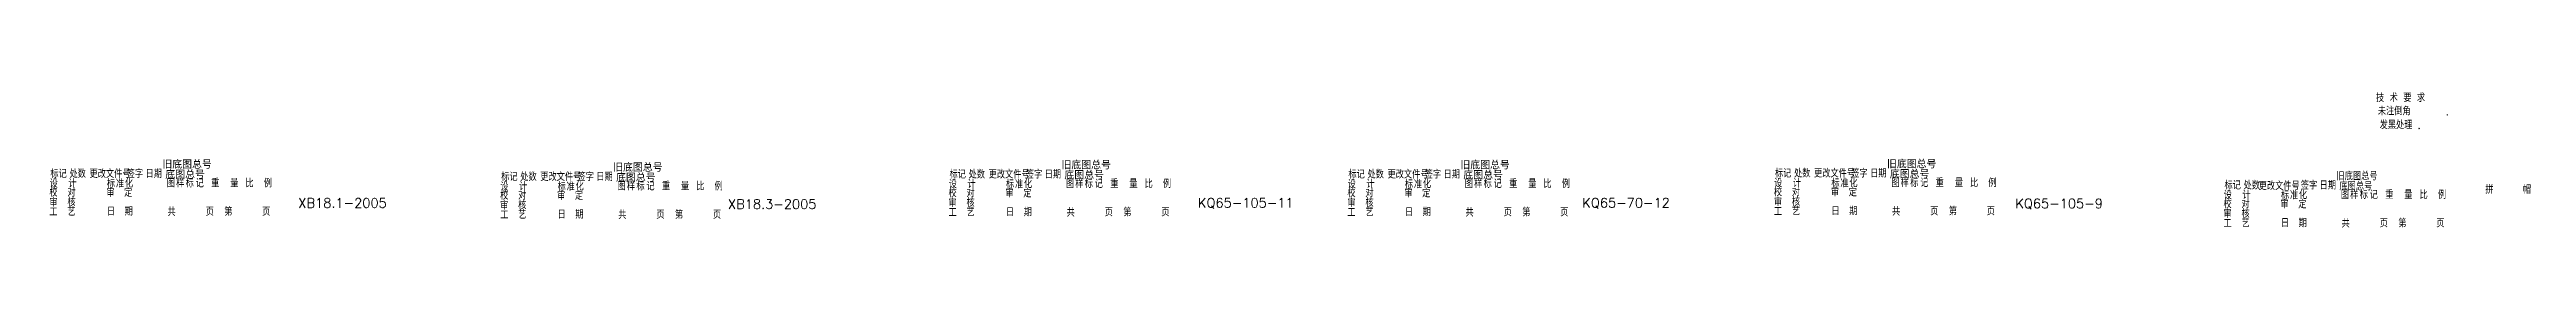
# Model space of a CAD drawing. Header units: millimetres. Extents: x 1188 to 14709, y -1491 to 2629.
# Drawn here: x 12699 to 14003, y 1016 to 1087 of the extents above; entities that cross this region are included whole.
import ezdxf

# ---------------------------------------------------------------- set-up
doc = ezdxf.new("R2010")
doc.units = ezdxf.units.MM
doc.layers.get('0').update_dxf_attribs({"lineweight": 50})
doc.layers.add('1', color=3, linetype='Continuous', lineweight=15)
doc.layers.add('标注', color=3, linetype='Continuous', lineweight=13)
doc.styles.add('GB2312', font='')
doc.styles.add('HZ', font='txt', dxfattribs={"width": 0.8, "bigfont": 'hztxt'})
doc.styles.add('HZTXT', font='txt', dxfattribs={"bigfont": 'HZTXT'})
doc.styles.get('GB2312').set_extended_font_data('FangSong_GB2312')

msp = doc.modelspace()

# ---------------------------------------------------------------- texts
at = {"color": 3, "char_height": 5, "width": 36.1292, "attachment_point": 1, "style": 'GB2312'}
for s, insert in [('{\\Ftxt,hztxt|c134;KQ65-105-11}', (13303.61603, 1031.38622)), ('{\\Ftxt,hztxt|c134;KQ65-70-12}', (13505.97207, 1031.38622)), ('{\\Ftxt,hztxt|c134;KQ65-105-9}', (13733.94153, 1030.95987))]:
    msp.add_mtext(s, dxfattribs=dict(at, insert=insert))
at = {"layer": '1', "style": 'HZ', "width": 0.8}
for s, p in [('技 术 要 求', (13923.80485, 1082.18004)), ('未注倒角      .', (13924.76113, 1075.16585)), ('发黑处理 .', (13925.69284, 1067.86397)), ('标记', (12699.48673, 1042.05299)), ('处数', (12709.53093, 1042.05299)), ('更改文件号', (12720.06875, 1042.05299)), ('签字', (12739.66353, 1042.05299)), ('日期', (12749.58524, 1042.05299)), ('标记', (12936.79255, 1040.46696)), ('处数', (12946.83675, 1040.46696)), ('更改文件号', (12957.37457, 1040.46696)), ('签字', (12976.96935, 1040.46696)), ('日期', (12986.89106, 1040.46696)), ('标记', (13172.82286, 1041.74451)), ('处数', (13182.86706, 1041.74451)), ('更改文件号', (13193.40488, 1041.74451)), ('签字', (13212.99966, 1041.74451)), ('日期', (13222.92137, 1041.74451)), ('标记', (13382.82286, 1041.74451)), ('处数', (13392.86706, 1041.74451)), ('更改文件号', (13403.40488, 1041.74451)), ('签字', (13422.99966, 1041.74451)), ('日期', (13432.92137, 1041.74451)), ('标记', (13607.36463, 1042.26854)), ('处数', (13617.40883, 1042.26854)), ('更改文件号', (13627.94665, 1042.26854)), ('签字', (13647.54143, 1042.26854)), ('日期', (13657.46314, 1042.26854)), ('旧底图总号', (13903.00652, 1040.8258)), ('校', (12698.93442, 1032.17122)), ('设', (12699.05691, 1036.91427)), ('审', (12698.93442, 1026.94372)), ('核', (12708.41445, 1027.09069)), ('对', (12708.41445, 1032.17122)), ('计', (12708.92296, 1036.91427)), ('审', (12728.93672, 1032.07185)), ('标', (12729.19098, 1036.83092)), ('准', (12733.94027, 1036.83092)), ('定', (12738.29426, 1032.07185)), ('化', (12738.67101, 1036.9779)), ('图', (12760.75425, 1037.0558)), ('样', (12765.65386, 1037.0558)), ('标', (12770.67596, 1037.0558)), ('记', (12775.94304, 1037.0558)), ('重', (12784.10778, 1037.12782)), ('量', (12794.15743, 1037.12782)), ('比', (12802.15595, 1037.0558)), ('例', (12811.83268, 1037.0558)), ('校', (12936.24023, 1030.5852)), ('设', (12936.36272, 1035.32825)), ('对', (12945.72026, 1030.5852)), ('计', (12946.22878, 1035.32825)), ('审', (12966.24254, 1030.48583)), ('标', (12966.49679, 1035.2449)), ('准', (12971.24608, 1035.2449)), ('定', (12975.60008, 1030.48583)), ('化', (12975.97682, 1035.39187)), ('图', (12998.06006, 1035.46978)), ('样', (13002.95967, 1035.46978)), ('标', (13007.98177, 1035.46978)), ('记', (13013.24885, 1035.46978)), ('重', (13021.41359, 1035.5418)), ('量', (13031.46325, 1035.5418)), ('比', (13039.46177, 1035.46978)), ('例', (13049.1385, 1035.46978)), ('校', (13172.27055, 1031.86275)), ('设', (13172.39304, 1036.6058)), ('审', (13172.27055, 1026.63524)), ('核', (13181.75058, 1026.78222)), ('对', (13181.75058, 1031.86275)), ('计', (13182.25909, 1036.6058)), ('审', (13202.27285, 1031.76337)), ('标', (13202.52711, 1036.52244)), ('准', (13207.2764, 1036.52244)), ('定', (13211.63039, 1031.76337)), ('化', (13212.00714, 1036.66942)), ('图', (13234.09038, 1036.74733)), ('样', (13238.98999, 1036.74733)), ('标', (13244.01209, 1036.74733)), ('记', (13249.27917, 1036.74733)), ('重', (13257.4439, 1036.81934)), ('量', (13267.49356, 1036.81934)), ('比', (13275.49208, 1036.74733)), ('例', (13285.16881, 1036.74733)), ('校', (13382.27055, 1031.86275)), ('设', (13382.39304, 1036.6058)), ('审', (13382.27055, 1026.63524)), ('核', (13391.75058, 1026.78222)), ('对', (13391.75058, 1031.86275)), ('计', (13392.25909, 1036.6058)), ('审', (13412.27285, 1031.76337)), ('标', (13412.52711, 1036.52244)), ('准', (13417.2764, 1036.52244)), ('定', (13421.63039, 1031.76337)), ('化', (13422.00714, 1036.66942)), ('图', (13444.09038, 1036.74733)), ('样', (13448.98999, 1036.74733)), ('标', (13454.01209, 1036.74733)), ('记', (13459.27917, 1036.74733)), ('重', (13467.4439, 1036.81934)), ('量', (13477.49356, 1036.81934)), ('比', (13485.49208, 1036.74733)), ('例', (13495.16881, 1036.74733)), ('校', (13606.81232, 1032.38678)), ('设', (13606.93481, 1037.12983)), ('审', (13606.81232, 1027.15928)), ('核', (13616.29235, 1027.30625)), ('对', (13616.29235, 1032.38678)), ('计', (13616.80086, 1037.12983)), ('审', (13636.81462, 1032.28741)), ('标', (13637.06888, 1037.04648)), ('准', (13641.81817, 1037.04648)), ('定', (13646.17216, 1032.28741)), ('化', (13646.54891, 1037.19345)), ('图', (13668.63215, 1037.27136)), ('样', (13673.53176, 1037.27136)), ('标', (13678.55386, 1037.27136)), ('记', (13683.82094, 1037.27136)), ('重', (13691.98568, 1037.34338)), ('量', (13702.03533, 1037.34338)), ('比', (13710.03385, 1037.27136)), ('例', (13719.71058, 1037.27136)), ('校', (13843.48206, 1026.07679)), ('设', (13843.60455, 1030.81984)), ('标记', (13844.03437, 1035.95855)), ('对', (13852.96209, 1026.07679)), ('计', (13853.4706, 1030.81984)), ('处数', (13854.07857, 1035.95855)), ('更改文件号', (13862.03448, 1035.65503)), ('审', (13873.48436, 1025.97741)), ('标', (13873.73861, 1030.73649)), ('准', (13878.4879, 1030.73649)), ('定', (13882.8419, 1025.97741)), ('化', (13883.21864, 1030.88346)), ('签字', (13884.21117, 1035.95855)), ('日期', (13894.13288, 1035.95855)), ('底图总号', (13904.53206, 1035.48911)), ('图', (13905.30189, 1030.96137)), ('样', (13910.2015, 1030.96137)), ('标', (13915.2236, 1030.96137)), ('记', (13920.49068, 1030.96137)), ('重', (13928.65541, 1031.03339)), ('量', (13938.70507, 1031.03339)), ('比', (13946.70359, 1030.96137)), ('例', (13956.38032, 1030.96137)), ('拼     帽', (13981.31944, 1033.76369)), ('工', (12698.93442, 1021.92274)), ('艺', (12708.41445, 1022.06972)), ('日', (12729.19098, 1022.16085)), ('期', (12738.54852, 1022.16085)), ('共', (12761.12172, 1021.91729)), ('页', (12781.21012, 1022.06427)), ('第', (12791.00934, 1022.06427)), ('页', (12810.97525, 1022.06427)), ('工', (12936.24023, 1020.33672)), ('审', (12936.24023, 1025.3577)), ('核', (12945.72026, 1025.50467)), ('艺', (12945.72026, 1020.48369)), ('日', (12966.49679, 1020.57482)), ('期', (12975.85433, 1020.57482)), ('共', (12998.42754, 1020.33127)), ('页', (13018.51594, 1020.47825)), ('第', (13028.31515, 1020.47825)), ('页', (13048.28106, 1020.47825)), ('工', (13172.27055, 1021.61426)), ('艺', (13181.75058, 1021.76124)), ('日', (13202.52711, 1021.85237)), ('期', (13211.88465, 1021.85237)), ('共', (13234.45785, 1021.60882)), ('页', (13254.54625, 1021.75579)), ('第', (13264.34547, 1021.75579)), ('页', (13284.31138, 1021.75579)), ('工', (13382.27055, 1021.61426)), ('艺', (13391.75058, 1021.76124)), ('日', (13412.52711, 1021.85237)), ('期', (13421.88465, 1021.85237)), ('共', (13444.45785, 1021.60882)), ('页', (13464.54625, 1021.75579)), ('第', (13474.34547, 1021.75579)), ('页', (13494.31138, 1021.75579)), ('工', (13606.81232, 1022.1383)), ('艺', (13616.29235, 1022.28527)), ('日', (13637.06888, 1022.3764)), ('期', (13646.42642, 1022.3764)), ('共', (13668.99962, 1022.13285)), ('页', (13689.08802, 1022.27983)), ('第', (13698.88724, 1022.27983)), ('页', (13718.85315, 1022.27983)), ('工', (13843.48205, 1015.82831)), ('审', (13843.48205, 1020.84928)), ('核', (13852.96208, 1020.99626)), ('艺', (13852.96208, 1015.97528)), ('日', (13873.73861, 1016.06641)), ('期', (13883.09615, 1016.06641)), ('共', (13905.66936, 1015.82286)), ('页', (13925.75776, 1015.96984)), ('第', (13935.55698, 1015.96984)), ('页', (13955.52289, 1015.96984))]:
    msp.add_text(s, height=4, dxfattribs=at).set_placement(p)
at = {"layer": '1', "style": 'HZTXT'}
for s, p in [('旧底图总号', (12758.45889, 1046.92024)), ('底图总号', (12759.98443, 1041.58354)), ('旧底图总号', (12995.7647, 1045.33421)), ('底图总号', (12997.29024, 1039.99752)), ('旧底图总号', (13231.79501, 1046.61176)), ('底图总号', (13233.32056, 1041.27507)), ('旧底图总号', (13441.79501, 1046.61176)), ('底图总号', (13443.32056, 1041.27507)), ('旧底图总号', (13666.33679, 1047.13579)), ('底图总号', (13667.86233, 1041.7991))]:
    msp.add_text(s, height=4, dxfattribs=at).set_placement(p)
at = {"layer": '1', "insert": (12830.04649, 1031.27552), "char_height": 5, "width": 122.6190104, "attachment_point": 1, "style": 'HZTXT'}
msp.add_mtext('XB18.1-2005', dxfattribs=at)
at = {"layer": '标注', "color": 3, "linetype": 'ByBlock', "insert": (13079.4972, 1028.19341), "char_height": 5, "width": 0.000000001, "attachment_point": 5, "style": 'HZTXT'}
msp.add_mtext('XB18.3-2005', dxfattribs=at)

doc.saveas('drawing.dxf')
